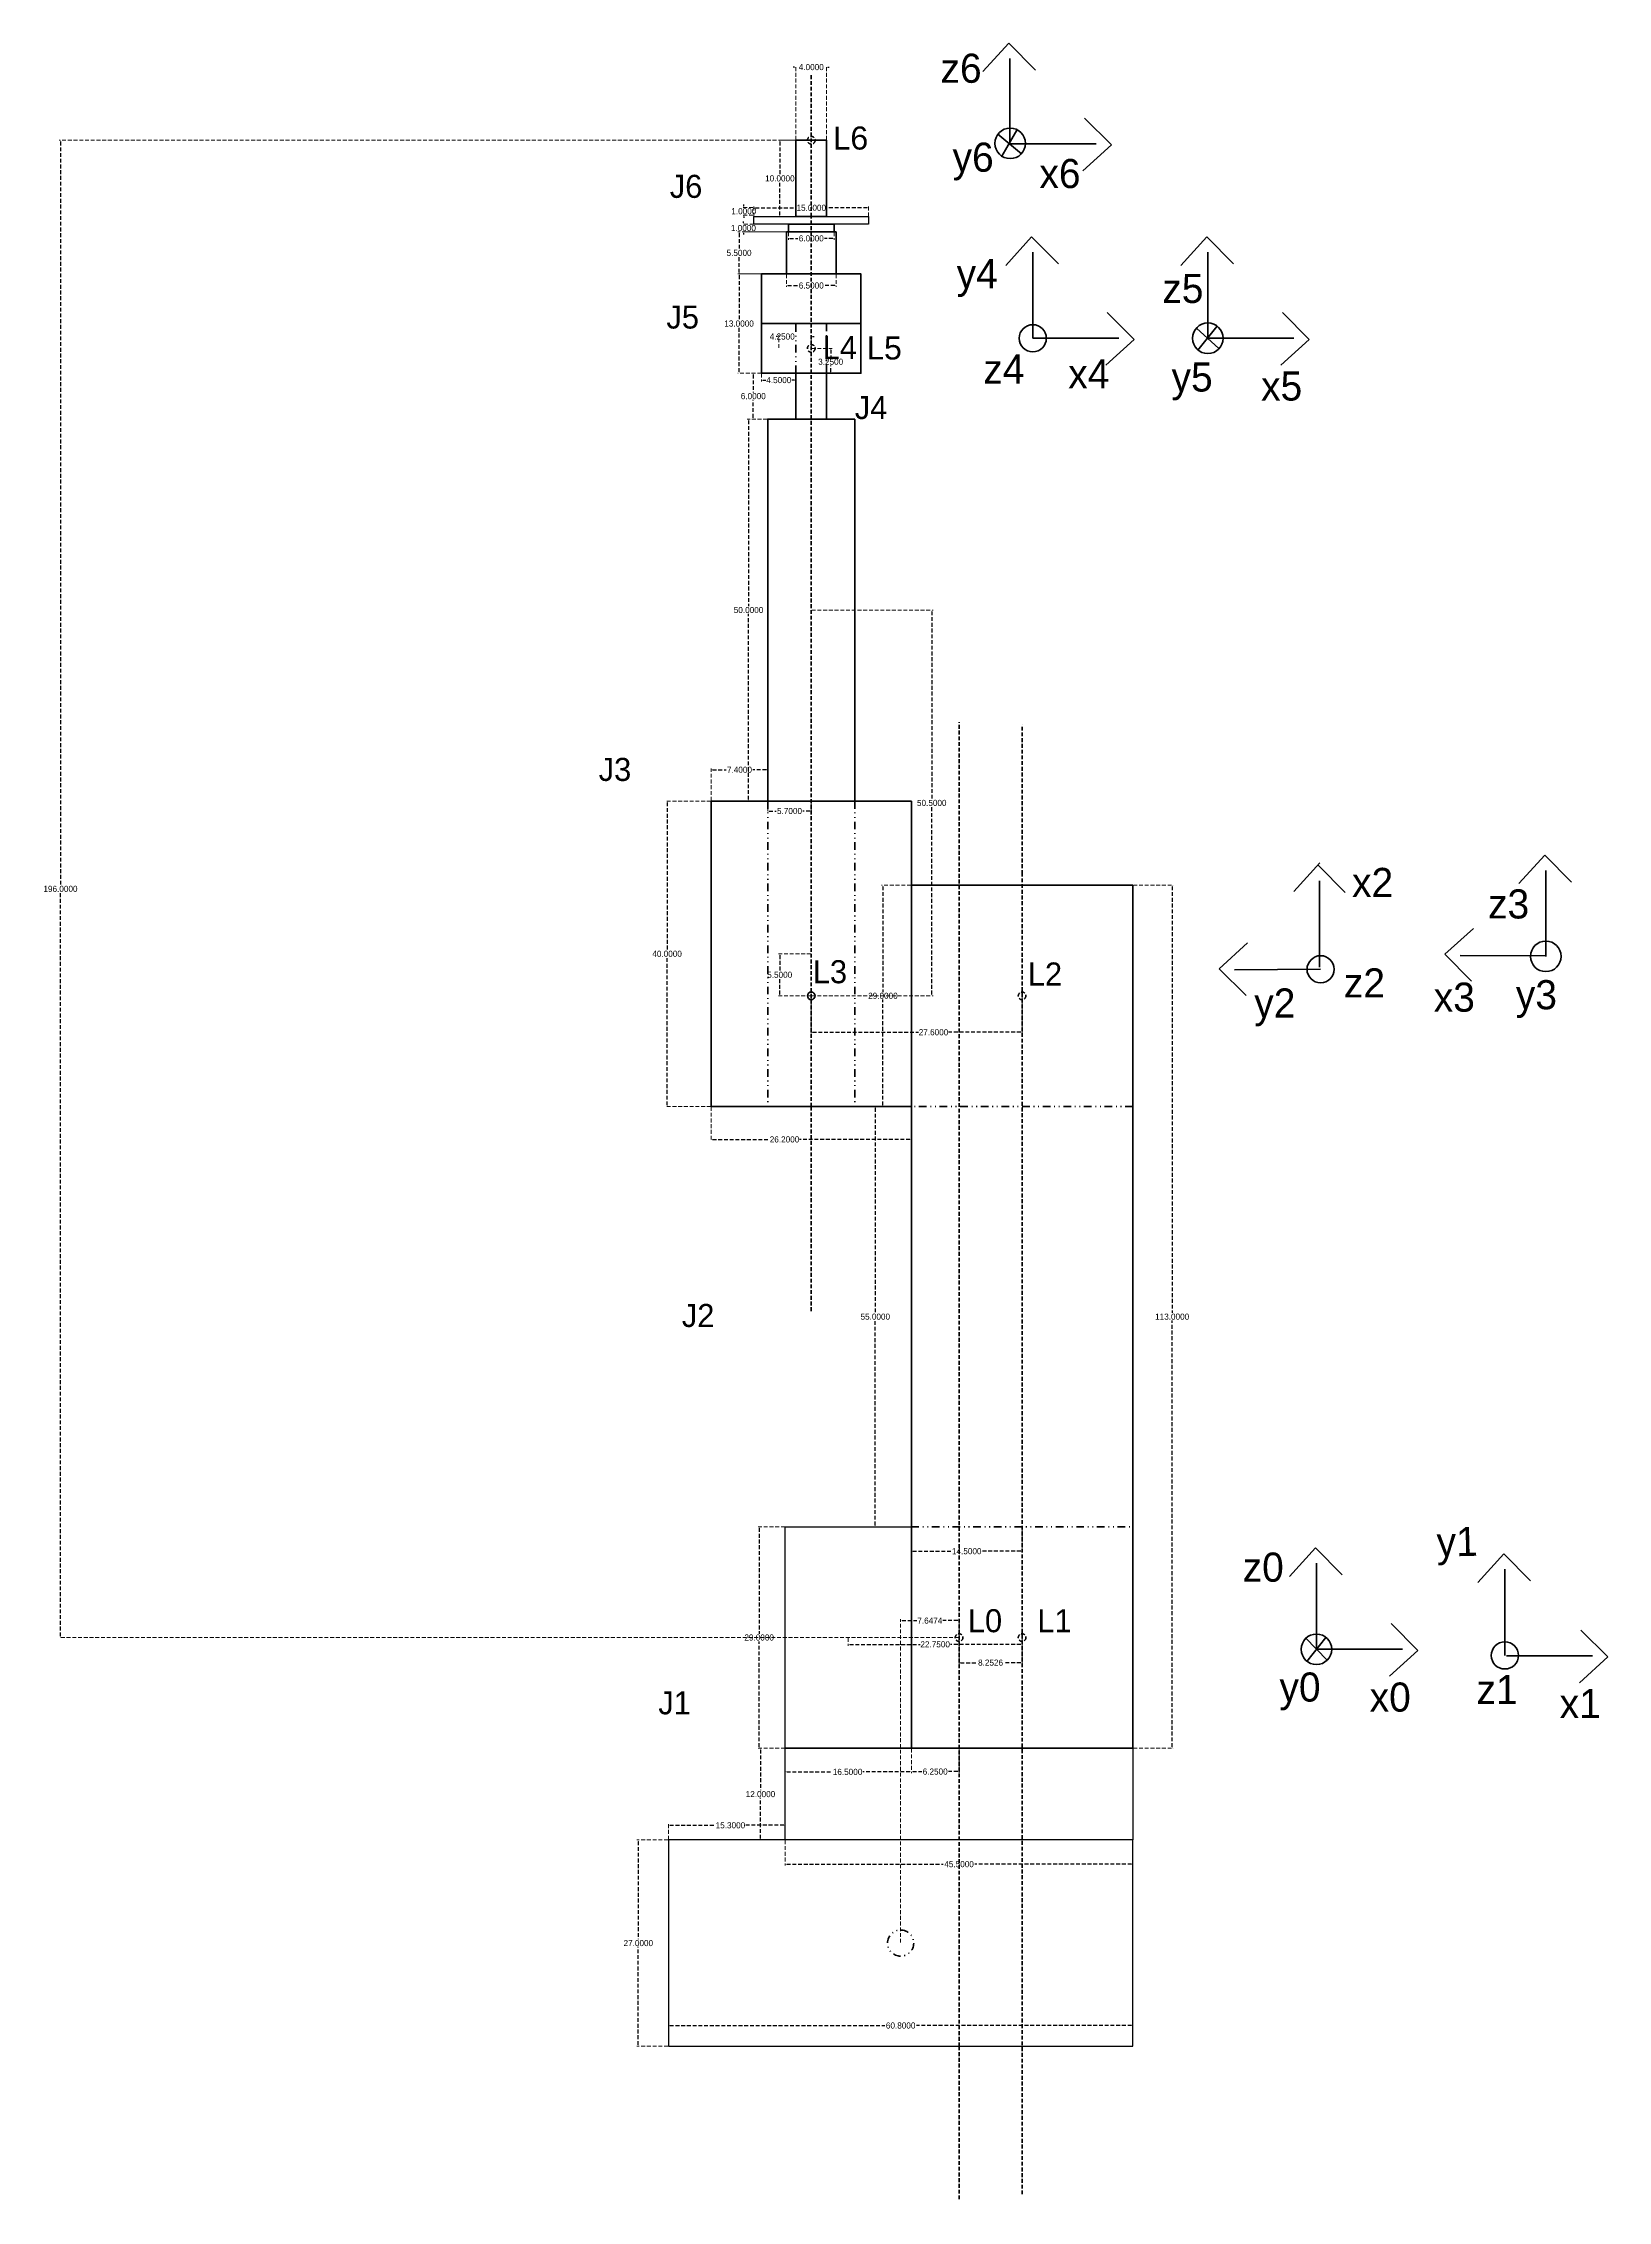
# Model space of a CAD drawing. Header units: inches. Extents: x 94 to 299, y 79 to 362.
import ezdxf

# ---------------------------------------------------------------- set-up
doc = ezdxf.new("R2010")
doc.units = ezdxf.units.IN
doc.header["$LTSCALE"] = 2
doc.header["$MEASUREMENT"] = 0
for name, pattern in [('ACAD_ISO04W100', [30, 24, -3, 0, -3]), ('DASHED2', [0.375, 0.25, -0.125]), ('DIVIDE', [1.25, 0.5, -0.25, 0, -0.25, 0, -0.25])]:
    doc.linetypes.add(name, pattern=pattern)
doc.layers.add('Dims', color=3, linetype='Continuous')
doc.styles.get("Standard").update_dxf_attribs({"font": 'BOD_B.TTF'})
doc.dimstyles.new('Copy of Standard', dxfattribs={"dimtxt": 0.8, "dimasz": 0.18, "dimexe": 0.18, "dimexo": 0.0625, "dimgap": 0.09, "dimtad": 0, "dimtih": 1, "dimtoh": 1, "dimdec": 4, "dimzin": 0, "dimdsep": 46, "dimtxsty": 'Standard', "dimcen": 0.09, "dimadec": 0, "dimazin": 0, "dimtfac": 1, "dimtdec": 4, "dimtofl": 0, "dimtmove": 0, "dimatfit": 3, "dimfxl": 1, "dimtolj": 1, "dimtzin": 0, "dimlwe": 5, "dimarcsym": 0})
doc.dimstyles.get("Standard").update_dxf_attribs({"dimtxt": 0.8, "dimasz": 0.18, "dimexe": 0.18, "dimexo": 0.0625, "dimgap": 0.09, "dimtad": 0, "dimtih": 1, "dimtoh": 1, "dimdec": 4, "dimzin": 0, "dimdsep": 46, "dimtxsty": 'Standard', "dimcen": 0.09, "dimadec": 0, "dimazin": 0, "dimtfac": 1, "dimtdec": 4, "dimtofl": 0, "dimtmove": 0, "dimatfit": 3, "dimfxl": 1, "dimtolj": 1, "dimtzin": 0, "dimlwe": 5, "dimarcsym": 0})

msp = doc.modelspace()

# ---------------------------------------------------------------- texts
at = {"lineweight": 100}
for s, p in [('z6', (211.62743, 356.35171)), ('y6', (213.20674, 344.70601)), ('x6', (224.57208, 342.56721)), ('y4', (213.74036, 329.45256)), ('z5', (240.66572, 327.52309)), ('z4', (217.22763, 316.97142)), ('x4', (228.34563, 316.3498)), ('y5', (241.87259, 315.93115)), ('x5', (253.5932, 314.7535)), ('x2', (265.49864, 249.76823)), ('z3', (283.30085, 246.95428)), ('z2', (264.43402, 236.6171)), ('y2', (252.69864, 233.98354)), ('x3', (276.19147, 234.752)), ('y3', (286.93988, 235.07269)), ('z0', (251.18132, 160.13998)), ('y0', (255.9983, 144.44417)), ('x0', (267.80753, 143.13242)), ('z1', (281.79411, 144.12466)), ('x1', (292.67489, 142.28158))]:
    msp.add_text(s, height=3.811286, dxfattribs=at).set_placement(p)
at = {"linetype": 'DASHED2', "lineweight": 100}
for s, p in [('J6', (176.18936, 341.28573)), ('J5', (175.75065, 324.17803)), ('L4', (196.20459, 320.18106)), ('J4', (200.40996, 312.32894)), ('J3', (166.88247, 264.9591)), ('L3', (194.90692, 238.47851)), ('L2', (223.05781, 238.17866)), ('J2', (177.76924, 193.47747)), ('L0', (215.20608, 153.52238)), ('L1', (224.30742, 153.52238)), ('J1', (174.68679, 142.77312))]:
    msp.add_text(s, height=3.017289, dxfattribs=at).set_placement(p)
at = {"lineweight": 100}
msp.add_text('y1', height=3.811286, rotation=1.3970812, dxfattribs=at).set_placement((276.6165, 163.4064))
at = {"lineweight": 100, "char_height": 3.0172887, "width": 4.3848449, "attachment_point": 1}
for s, insert in [('L{\\fArial|b0|i0|c238|p34;6}', (197.58096, 350.62667)), ('L{\\fArial|b0|i0|c238|p34;5}', (201.98457, 323.14791))]:
    msp.add_mtext(s, dxfattribs=dict(at, insert=insert))

# ---------------------------------------------------------------- blocks, each defined once
blk = doc.blocks.new('*D1')
at = {"layer": 'Defpoints', "color": 0, "lineweight": 100, "transparency": 16777216}
for p in [(172.07, 126.33), (176.01, 126.33), (176.01, 99.33)]:
    blk.add_point(p, dxfattribs=at)
at = {"layer": 'Dims', "color": 0, "linetype": 'DASHED2', "lineweight": 5, "transparency": 16777216}
for p, q in [((175.95, 126.33), (171.89, 126.33)), ((175.95, 99.33), (171.89, 99.33))]:
    blk.add_line(p, q, dxfattribs=at)
at = {"layer": 'Dims', "color": 0, "linetype": 'DASHED2', "lineweight": -2, "transparency": 16777216}
for p, q in [((172.07, 126.15), (172.07, 113.33)), ((172.07, 99.51), (172.07, 112.33))]:
    blk.add_line(p, q, dxfattribs=at)
at = {"layer": 'Dims', "color": 0, "lineweight": 100, "transparency": 16777216}
for points in [[(172.04, 126.15), (172.1, 126.15), (172.07, 126.33)], [(172.04, 99.51), (172.1, 99.51), (172.07, 99.33)]]:
    blk.add_solid(points, dxfattribs=at)
at = {"layer": 'Dims', "color": 0, "transparency": 16777216, "insert": (172.07, 112.83), "char_height": 0.8, "attachment_point": 5}
blk.add_mtext('\\A1;27.0000', dxfattribs=at)
blk = doc.blocks.new('*D2')
at = {"layer": 'Defpoints', "color": 0, "lineweight": 100, "transparency": 16777216}
for p in [(188.06, 138.33), (191.31, 138.33), (191.31, 126.33)]:
    blk.add_point(p, dxfattribs=at)
at = {"layer": 'Dims', "color": 0, "linetype": 'DASHED2', "lineweight": 5, "transparency": 16777216}
for p, q in [((191.25, 138.33), (187.88, 138.33)), ((191.25, 126.33), (187.88, 126.33))]:
    blk.add_line(p, q, dxfattribs=at)
at = {"layer": 'Dims', "color": 0, "linetype": 'DASHED2', "lineweight": -2, "transparency": 16777216}
for p, q in [((188.06, 138.15), (188.06, 132.83)), ((188.06, 126.51), (188.06, 131.83))]:
    blk.add_line(p, q, dxfattribs=at)
at = {"layer": 'Dims', "color": 0, "lineweight": 100, "transparency": 16777216}
for points in [[(188.03, 138.15), (188.09, 138.15), (188.06, 138.33)], [(188.03, 126.51), (188.09, 126.51), (188.06, 126.33)]]:
    blk.add_solid(points, dxfattribs=at)
at = {"layer": 'Dims', "color": 0, "transparency": 16777216, "insert": (188.06, 132.33), "char_height": 0.8, "attachment_point": 5}
blk.add_mtext('\\A1;12.0000', dxfattribs=at)
blk = doc.blocks.new('*D3')
at = {"layer": 'Defpoints', "color": 0, "lineweight": 100, "transparency": 16777216}
for p in [(187.89, 167.33), (191.31, 167.33), (191.31, 138.33)]:
    blk.add_point(p, dxfattribs=at)
at = {"layer": 'Dims', "color": 0, "linetype": 'DASHED2', "lineweight": 5, "transparency": 16777216}
for p, q in [((191.25, 167.33), (187.71, 167.33)), ((191.25, 138.33), (187.71, 138.33))]:
    blk.add_line(p, q, dxfattribs=at)
at = {"layer": 'Dims', "color": 0, "linetype": 'DASHED2', "lineweight": -2, "transparency": 16777216}
for p, q in [((187.89, 167.15), (187.89, 153.33)), ((187.89, 138.51), (187.89, 152.33))]:
    blk.add_line(p, q, dxfattribs=at)
at = {"layer": 'Dims', "color": 0, "lineweight": 100, "transparency": 16777216}
for points in [[(187.86, 167.15), (187.92, 167.15), (187.89, 167.33)], [(187.86, 138.51), (187.92, 138.51), (187.89, 138.33)]]:
    blk.add_solid(points, dxfattribs=at)
at = {"layer": 'Dims', "color": 0, "transparency": 16777216, "insert": (187.89, 152.83), "char_height": 0.8, "attachment_point": 5}
blk.add_mtext('\\A1;29.0000', dxfattribs=at)
blk = doc.blocks.new('*D4')
at = {"layer": 'Defpoints', "color": 0, "lineweight": 100, "transparency": 16777216}
for p in [(191.31, 138.33), (207.81, 138.33), (207.81, 135.24)]:
    blk.add_point(p, dxfattribs=at)
at = {"layer": 'Dims', "color": 0, "linetype": 'DASHED2', "lineweight": 5, "transparency": 16777216}
for p, q in [((191.31, 138.27), (191.31, 135.06)), ((207.81, 138.27), (207.81, 135.06))]:
    blk.add_line(p, q, dxfattribs=at)
at = {"layer": 'Dims', "color": 0, "linetype": 'DASHED2', "lineweight": -2, "transparency": 16777216}
for p, q in [((191.49, 135.24), (197.44, 135.24)), ((207.63, 135.24), (201.48, 135.24))]:
    blk.add_line(p, q, dxfattribs=at)
at = {"layer": 'Dims', "color": 0, "lineweight": 100, "transparency": 16777216}
for points in [[(191.49, 135.27), (191.49, 135.21), (191.31, 135.24)], [(207.63, 135.27), (207.63, 135.21), (207.81, 135.24)]]:
    blk.add_solid(points, dxfattribs=at)
at = {"layer": 'Dims', "color": 0, "transparency": 16777216, "insert": (199.46, 135.24), "char_height": 0.8, "attachment_point": 5}
blk.add_mtext('\\A1;16.5000', dxfattribs=at)
blk = doc.blocks.new('*D5')
at = {"layer": 'Defpoints', "color": 0, "linetype": 'ACAD_ISO04W100', "lineweight": 100, "transparency": 16777216}
for p in [(176.01, 128.25), (176.01, 126.33), (191.31, 126.33)]:
    blk.add_point(p, dxfattribs=at)
at = {"layer": 'Dims', "color": 0, "linetype": 'DASHED2', "lineweight": 5, "transparency": 16777216}
for p, q in [((176.01, 126.39), (176.01, 128.43)), ((191.31, 126.39), (191.31, 128.43))]:
    blk.add_line(p, q, dxfattribs=at)
at = {"layer": 'Dims', "color": 0, "linetype": 'DASHED2', "lineweight": -2, "transparency": 16777216}
for p, q in [((176.19, 128.25), (182.1, 128.25)), ((191.13, 128.25), (186.15, 128.25))]:
    blk.add_line(p, q, dxfattribs=at)
at = {"layer": 'Dims', "color": 0, "linetype": 'ACAD_ISO04W100', "lineweight": 100, "transparency": 16777216}
for points in [[(176.19, 128.28), (176.19, 128.22), (176.01, 128.25)], [(191.13, 128.28), (191.13, 128.22), (191.31, 128.25)]]:
    blk.add_solid(points, dxfattribs=at)
at = {"layer": 'Dims', "color": 0, "linetype": 'ACAD_ISO04W100', "lineweight": 100, "transparency": 16777216, "insert": (184.13, 128.25), "char_height": 0.8, "attachment_point": 5}
blk.add_mtext('\\A1;15.3000', dxfattribs=at)
blk = doc.blocks.new('*D6')
at = {"layer": 'Defpoints', "color": 0, "linetype": 'ACAD_ISO04W100', "lineweight": 100, "transparency": 16777216}
for p in [(236.81, 102.04), (176.01, 99.33), (236.81, 99.33)]:
    blk.add_point(p, dxfattribs=at)
at = {"layer": 'Dims', "color": 0, "linetype": 'DASHED2', "lineweight": 5, "transparency": 16777216}
for p, q in [((176.01, 99.39), (176.01, 102.22)), ((236.81, 99.39), (236.81, 102.22))]:
    blk.add_line(p, q, dxfattribs=at)
at = {"layer": 'Dims', "color": 0, "linetype": 'DASHED2', "lineweight": -2, "transparency": 16777216}
for p, q in [((176.19, 102.04), (204.35, 102.04)), ((236.63, 102.04), (208.47, 102.04))]:
    blk.add_line(p, q, dxfattribs=at)
at = {"layer": 'Dims', "color": 0, "linetype": 'ACAD_ISO04W100', "lineweight": 100, "transparency": 16777216}
for points in [[(176.19, 102.07), (176.19, 102.01), (176.01, 102.04)], [(236.63, 102.07), (236.63, 102.01), (236.81, 102.04)]]:
    blk.add_solid(points, dxfattribs=at)
at = {"layer": 'Dims', "color": 0, "linetype": 'ACAD_ISO04W100', "lineweight": 100, "transparency": 16777216, "insert": (206.41, 102.04), "char_height": 0.8, "attachment_point": 5}
blk.add_mtext('\\A1;60.8000', dxfattribs=at)
blk = doc.blocks.new('*D7')
at = {"layer": 'Defpoints', "color": 0, "linetype": 'ByBlock', "lineweight": 100, "transparency": 16777216}
for p in [(175.84, 262.33), (181.61, 262.33), (181.61, 222.33)]:
    blk.add_point(p, dxfattribs=at)
at = {"layer": 'Dims', "color": 0, "linetype": 'DASHED2', "lineweight": 5, "transparency": 16777216}
for p, q in [((181.55, 262.33), (175.66, 262.33)), ((181.55, 222.33), (175.66, 222.33))]:
    blk.add_line(p, q, dxfattribs=at)
at = {"layer": 'Dims', "color": 0, "linetype": 'DASHED2', "lineweight": -2, "transparency": 16777216}
for p, q in [((175.84, 262.15), (175.84, 242.83)), ((175.84, 222.51), (175.84, 241.83))]:
    blk.add_line(p, q, dxfattribs=at)
at = {"layer": 'Dims', "color": 0, "linetype": 'ByBlock', "lineweight": 100, "transparency": 16777216}
for points in [[(175.81, 262.15), (175.87, 262.15), (175.84, 262.33)], [(175.81, 222.51), (175.87, 222.51), (175.84, 222.33)]]:
    blk.add_solid(points, dxfattribs=at)
at = {"layer": 'Dims', "color": 0, "linetype": 'ByBlock', "lineweight": 100, "transparency": 16777216, "insert": (175.84, 242.33), "char_height": 0.8, "attachment_point": 5}
blk.add_mtext('\\A1;40.0000', dxfattribs=at)
blk = doc.blocks.new('*D8')
at = {"layer": 'Defpoints', "color": 0, "linetype": 'DASHED2', "lineweight": 100, "transparency": 16777216}
for p in [(203.09, 222.33), (207.81, 222.33), (207.81, 167.33)]:
    blk.add_point(p, dxfattribs=at)
at = {"layer": 'Dims', "color": 0, "linetype": 'DASHED2', "lineweight": 5, "transparency": 16777216}
for p, q in [((207.75, 222.33), (202.91, 222.33)), ((207.75, 167.33), (202.91, 167.33))]:
    blk.add_line(p, q, dxfattribs=at)
at = {"layer": 'Dims', "color": 0, "linetype": 'DASHED2', "lineweight": -2, "transparency": 16777216}
for p, q in [((203.09, 222.15), (203.09, 195.33)), ((203.09, 167.51), (203.09, 194.33))]:
    blk.add_line(p, q, dxfattribs=at)
at = {"layer": 'Dims', "color": 0, "linetype": 'DASHED2', "lineweight": 100, "transparency": 16777216}
for points in [[(203.06, 222.15), (203.12, 222.15), (203.09, 222.33)], [(203.06, 167.51), (203.12, 167.51), (203.09, 167.33)]]:
    blk.add_solid(points, dxfattribs=at)
at = {"layer": 'Dims', "color": 0, "linetype": 'DASHED2', "lineweight": 100, "transparency": 16777216, "insert": (203.09, 194.83), "char_height": 0.8, "attachment_point": 5}
blk.add_mtext('\\A1;55.0000', dxfattribs=at)
blk = doc.blocks.new('*D9')
at = {"layer": 'Defpoints', "color": 0, "linetype": 'DASHED2', "lineweight": 100, "transparency": 16777216}
for p in [(181.61, 266.42), (181.61, 262.33), (189.01, 262.33)]:
    blk.add_point(p, dxfattribs=at)
at = {"layer": 'Dims', "color": 0, "linetype": 'DASHED2', "lineweight": 5, "transparency": 16777216}
for p, q in [((181.61, 262.39), (181.61, 266.6)), ((189.01, 262.39), (189.01, 266.6))]:
    blk.add_line(p, q, dxfattribs=at)
at = {"layer": 'Dims', "color": 0, "linetype": 'DASHED2', "lineweight": -2, "transparency": 16777216}
for p, q in [((181.79, 266.42), (183.56, 266.42)), ((188.83, 266.42), (187.06, 266.42))]:
    blk.add_line(p, q, dxfattribs=at)
at = {"layer": 'Dims', "color": 0, "linetype": 'DASHED2', "lineweight": 100, "transparency": 16777216}
for points in [[(181.79, 266.45), (181.79, 266.39), (181.61, 266.42)], [(188.83, 266.45), (188.83, 266.39), (189.01, 266.42)]]:
    blk.add_solid(points, dxfattribs=at)
at = {"layer": 'Dims', "color": 0, "linetype": 'DASHED2', "lineweight": 100, "transparency": 16777216, "insert": (185.31, 266.42), "char_height": 0.8, "attachment_point": 5}
blk.add_mtext('\\A1;7.4000', dxfattribs=at)
blk = doc.blocks.new('*D10')
at = {"layer": 'Defpoints', "color": 0, "linetype": 'DASHED2', "lineweight": 100, "transparency": 16777216}
for p in [(189.01, 262.33), (189.01, 261.02), (194.71, 262.33)]:
    blk.add_point(p, dxfattribs=at)
at = {"layer": 'Dims', "color": 0, "linetype": 'DASHED2', "lineweight": 5, "transparency": 16777216}
for p, q in [((189.01, 262.27), (189.01, 260.84)), ((194.71, 262.27), (194.71, 260.84))]:
    blk.add_line(p, q, dxfattribs=at)
at = {"layer": 'Dims', "color": 0, "linetype": 'DASHED2', "lineweight": -2, "transparency": 16777216}
for p, q in [((189.19, 261.02), (190.11, 261.02)), ((194.53, 261.02), (193.61, 261.02))]:
    blk.add_line(p, q, dxfattribs=at)
at = {"layer": 'Dims', "color": 0, "linetype": 'DASHED2', "lineweight": 100, "transparency": 16777216}
for points in [[(189.19, 261.05), (189.19, 260.99), (189.01, 261.02)], [(194.53, 261.05), (194.53, 260.99), (194.71, 261.02)]]:
    blk.add_solid(points, dxfattribs=at)
at = {"layer": 'Dims', "color": 0, "linetype": 'DASHED2', "lineweight": 100, "transparency": 16777216, "insert": (191.86, 261.02), "char_height": 0.8, "attachment_point": 5}
blk.add_mtext('\\A1;5.7000', dxfattribs=at)
blk = doc.blocks.new('*D11')
at = {"layer": 'Defpoints', "color": 0, "linetype": 'DASHED2', "lineweight": 100, "transparency": 16777216}
for p in [(207.81, 167.33), (222.31, 167.33), (222.31, 164.13)]:
    blk.add_point(p, dxfattribs=at)
at = {"layer": 'Dims', "color": 0, "linetype": 'DASHED2', "lineweight": 5, "transparency": 16777216}
for p, q in [((207.81, 167.27), (207.81, 163.95)), ((222.31, 167.27), (222.31, 163.95))]:
    blk.add_line(p, q, dxfattribs=at)
at = {"layer": 'Dims', "color": 0, "linetype": 'DASHED2', "lineweight": -2, "transparency": 16777216}
for p, q in [((207.99, 164.13), (213.04, 164.13)), ((222.13, 164.13), (217.08, 164.13))]:
    blk.add_line(p, q, dxfattribs=at)
at = {"layer": 'Dims', "color": 0, "linetype": 'DASHED2', "lineweight": 100, "transparency": 16777216}
for points in [[(207.99, 164.16), (207.99, 164.1), (207.81, 164.13)], [(222.13, 164.16), (222.13, 164.1), (222.31, 164.13)]]:
    blk.add_solid(points, dxfattribs=at)
at = {"layer": 'Dims', "color": 0, "linetype": 'DASHED2', "lineweight": 100, "transparency": 16777216, "insert": (215.06, 164.13), "char_height": 0.8, "attachment_point": 5}
blk.add_mtext('\\A1;14.5000', dxfattribs=at)
blk = doc.blocks.new('*D12')
at = {"layer": 'Defpoints', "color": 0, "linetype": 'DASHED2', "lineweight": 100, "transparency": 16777216}
for p in [(207.81, 138.33), (214.06, 138.33), (214.06, 135.28)]:
    blk.add_point(p, dxfattribs=at)
at = {"layer": 'Dims', "color": 0, "linetype": 'DASHED2', "lineweight": 5, "transparency": 16777216}
for p, q in [((207.81, 138.27), (207.81, 135.1)), ((214.06, 138.27), (214.06, 135.1))]:
    blk.add_line(p, q, dxfattribs=at)
at = {"layer": 'Dims', "color": 0, "linetype": 'DASHED2', "lineweight": -2, "transparency": 16777216}
for p, q in [((207.99, 135.28), (209.18, 135.28)), ((213.88, 135.28), (212.69, 135.28))]:
    blk.add_line(p, q, dxfattribs=at)
at = {"layer": 'Dims', "color": 0, "linetype": 'DASHED2', "lineweight": 100, "transparency": 16777216}
for points in [[(207.99, 135.31), (207.99, 135.25), (207.81, 135.28)], [(213.88, 135.31), (213.88, 135.25), (214.06, 135.28)]]:
    blk.add_solid(points, dxfattribs=at)
at = {"layer": 'Dims', "color": 0, "linetype": 'DASHED2', "lineweight": 100, "transparency": 16777216, "insert": (210.93, 135.28), "char_height": 0.8, "attachment_point": 5}
blk.add_mtext('\\A1;6.2500', dxfattribs=at)
blk = doc.blocks.new('*D13')
at = {"layer": 'Defpoints', "color": 0, "linetype": 'DASHED2', "lineweight": 100, "transparency": 16777216}
for p in [(191.31, 126.33), (236.81, 126.33), (236.81, 123.16)]:
    blk.add_point(p, dxfattribs=at)
at = {"layer": 'Dims', "color": 0, "linetype": 'DASHED2', "lineweight": 5, "transparency": 16777216}
for p, q in [((191.31, 126.27), (191.31, 122.98)), ((236.81, 126.27), (236.81, 122.98))]:
    blk.add_line(p, q, dxfattribs=at)
at = {"layer": 'Dims', "color": 0, "linetype": 'DASHED2', "lineweight": -2, "transparency": 16777216}
for p, q in [((191.49, 123.16), (211.98, 123.16)), ((236.63, 123.16), (216.14, 123.16))]:
    blk.add_line(p, q, dxfattribs=at)
at = {"layer": 'Dims', "color": 0, "linetype": 'DASHED2', "lineweight": 100, "transparency": 16777216}
for points in [[(191.49, 123.19), (191.49, 123.13), (191.31, 123.16)], [(236.63, 123.19), (236.63, 123.13), (236.81, 123.16)]]:
    blk.add_solid(points, dxfattribs=at)
at = {"layer": 'Dims', "color": 0, "linetype": 'DASHED2', "lineweight": 100, "transparency": 16777216, "insert": (214.06, 123.16), "char_height": 0.8, "attachment_point": 5}
blk.add_mtext('\\A1;45.5000', dxfattribs=at)
blk = doc.blocks.new('*D14')
at = {"layer": 'Defpoints', "color": 0, "linetype": 'DASHED2', "lineweight": 100, "transparency": 16777216}
for p in [(187.12, 318.33), (192.71, 318.33), (192.71, 312.33)]:
    blk.add_point(p, dxfattribs=at)
at = {"layer": 'Dims', "color": 0, "linetype": 'DASHED2', "lineweight": 5, "transparency": 16777216}
for p, q in [((192.65, 318.33), (186.94, 318.33)), ((192.65, 312.33), (186.94, 312.33))]:
    blk.add_line(p, q, dxfattribs=at)
at = {"layer": 'Dims', "color": 0, "linetype": 'DASHED2', "lineweight": -2, "transparency": 16777216}
for p, q in [((187.12, 318.15), (187.12, 315.83)), ((187.12, 312.51), (187.12, 314.83))]:
    blk.add_line(p, q, dxfattribs=at)
at = {"layer": 'Dims', "color": 0, "linetype": 'DASHED2', "lineweight": 100, "transparency": 16777216}
for points in [[(187.09, 318.15), (187.15, 318.15), (187.12, 318.33)], [(187.09, 312.51), (187.15, 312.51), (187.12, 312.33)]]:
    blk.add_solid(points, dxfattribs=at)
at = {"layer": 'Dims', "color": 0, "linetype": 'DASHED2', "lineweight": 100, "transparency": 16777216, "insert": (187.12, 315.33), "char_height": 0.8, "attachment_point": 5}
blk.add_mtext('\\A1;6.0000', dxfattribs=at)
blk = doc.blocks.new('*D15')
at = {"layer": 'Defpoints', "color": 0, "linetype": 'DASHED2', "lineweight": 100, "transparency": 16777216}
for p in [(188.21, 331.33), (185.26, 318.33), (188.21, 318.33)]:
    blk.add_point(p, dxfattribs=at)
at = {"layer": 'Dims', "color": 0, "linetype": 'DASHED2', "lineweight": 5, "transparency": 16777216}
for p, q in [((188.15, 331.33), (185.08, 331.33)), ((188.15, 318.33), (185.08, 318.33))]:
    blk.add_line(p, q, dxfattribs=at)
at = {"layer": 'Dims', "color": 0, "linetype": 'DASHED2', "lineweight": -2, "transparency": 16777216}
for p, q in [((185.26, 331.15), (185.26, 325.33)), ((185.26, 318.51), (185.26, 324.33))]:
    blk.add_line(p, q, dxfattribs=at)
at = {"layer": 'Dims', "color": 0, "linetype": 'DASHED2', "lineweight": 100, "transparency": 16777216}
for points in [[(185.23, 331.15), (185.29, 331.15), (185.26, 331.33)], [(185.23, 318.51), (185.29, 318.51), (185.26, 318.33)]]:
    blk.add_solid(points, dxfattribs=at)
at = {"layer": 'Dims', "color": 0, "linetype": 'DASHED2', "lineweight": 100, "transparency": 16777216, "insert": (185.26, 324.83), "char_height": 0.8, "attachment_point": 5}
blk.add_mtext('\\A1;13.0000', dxfattribs=at)
blk = doc.blocks.new('*D16')
at = {"layer": 'Defpoints', "color": 0, "linetype": 'DASHED2', "lineweight": 100, "transparency": 16777216}
for p in [(185.26, 336.83), (191.46, 336.83), (191.46, 331.33)]:
    blk.add_point(p, dxfattribs=at)
at = {"layer": 'Dims', "color": 0, "linetype": 'DASHED2', "lineweight": 5, "transparency": 16777216}
for p, q in [((191.4, 336.83), (185.08, 336.83)), ((191.4, 331.33), (185.08, 331.33))]:
    blk.add_line(p, q, dxfattribs=at)
at = {"layer": 'Dims', "color": 0, "linetype": 'DASHED2', "lineweight": -2, "transparency": 16777216}
for p, q in [((185.26, 336.65), (185.26, 334.58)), ((185.26, 331.51), (185.26, 333.58))]:
    blk.add_line(p, q, dxfattribs=at)
at = {"layer": 'Dims', "color": 0, "linetype": 'DASHED2', "lineweight": 100, "transparency": 16777216}
for points in [[(185.23, 336.65), (185.29, 336.65), (185.26, 336.83)], [(185.23, 331.51), (185.29, 331.51), (185.26, 331.33)]]:
    blk.add_solid(points, dxfattribs=at)
at = {"layer": 'Dims', "color": 0, "linetype": 'DASHED2', "lineweight": 100, "transparency": 16777216, "insert": (185.26, 334.08), "char_height": 0.8, "attachment_point": 5}
blk.add_mtext('\\A1;5.5000', dxfattribs=at)
blk = doc.blocks.new('*D17')
at = {"layer": 'Defpoints', "color": 0, "linetype": 'DASHED2', "lineweight": 100, "transparency": 16777216}
for p in [(185.83, 337.83), (191.71, 337.83), (191.71, 336.83)]:
    blk.add_point(p, dxfattribs=at)
at = {"layer": 'Dims', "color": 0, "linetype": 'DASHED2', "lineweight": 5, "transparency": 16777216}
for p, q in [((191.65, 337.83), (185.65, 337.83)), ((191.65, 336.83), (185.65, 336.83))]:
    blk.add_line(p, q, dxfattribs=at)
at = {"layer": 'Dims', "color": 0, "linetype": 'DASHED2', "lineweight": -2, "transparency": 16777216}
for p, q in [((185.83, 338.01), (185.83, 338.19)), ((185.83, 336.65), (185.83, 336.47))]:
    blk.add_line(p, q, dxfattribs=at)
at = {"layer": 'Dims', "color": 0, "linetype": 'DASHED2', "lineweight": 100, "transparency": 16777216}
for points in [[(185.8, 338.01), (185.86, 338.01), (185.83, 337.83)], [(185.8, 336.65), (185.86, 336.65), (185.83, 336.83)]]:
    blk.add_solid(points, dxfattribs=at)
at = {"layer": 'Dims', "color": 0, "linetype": 'DASHED2', "lineweight": 100, "transparency": 16777216, "insert": (185.83, 337.33), "char_height": 0.8, "attachment_point": 5}
blk.add_mtext('\\A1;1.0000', dxfattribs=at)
blk = doc.blocks.new('*D18')
at = {"layer": 'Defpoints', "color": 0, "linetype": 'DASHED2', "lineweight": 100, "transparency": 16777216}
for p in [(185.88, 340.04), (187.12, 340.04), (187.12, 339.04)]:
    blk.add_point(p, dxfattribs=at)
at = {"layer": 'Dims', "color": 0, "linetype": 'DASHED2', "lineweight": 5, "transparency": 16777216}
for p, q in [((187.06, 340.04), (185.7, 340.04)), ((187.06, 339.04), (185.7, 339.04))]:
    blk.add_line(p, q, dxfattribs=at)
at = {"layer": 'Dims', "color": 0, "linetype": 'DASHED2', "lineweight": -2, "transparency": 16777216}
for p, q in [((185.88, 340.22), (185.88, 340.4)), ((185.88, 338.86), (185.88, 338.68))]:
    blk.add_line(p, q, dxfattribs=at)
at = {"layer": 'Dims', "color": 0, "linetype": 'DASHED2', "lineweight": 100, "transparency": 16777216}
for points in [[(185.85, 340.22), (185.91, 340.22), (185.88, 340.04)], [(185.85, 338.86), (185.91, 338.86), (185.88, 339.04)]]:
    blk.add_solid(points, dxfattribs=at)
at = {"layer": 'Dims', "color": 0, "linetype": 'DASHED2', "lineweight": 100, "transparency": 16777216, "insert": (185.88, 339.54), "char_height": 0.8, "attachment_point": 5}
blk.add_mtext('\\A1;1.0000', dxfattribs=at)
blk = doc.blocks.new('*D19')
at = {"layer": 'Defpoints', "color": 0, "linetype": 'DASHED2', "lineweight": 100, "transparency": 16777216}
for p in [(190.6, 348.83), (192.71, 348.83), (192.71, 338.83)]:
    blk.add_point(p, dxfattribs=at)
at = {"layer": 'Dims', "color": 0, "linetype": 'DASHED2', "lineweight": 5, "transparency": 16777216}
for p, q in [((192.65, 348.83), (190.42, 348.83)), ((192.65, 338.83), (190.42, 338.83))]:
    blk.add_line(p, q, dxfattribs=at)
at = {"layer": 'Dims', "color": 0, "linetype": 'DASHED2', "lineweight": -2, "transparency": 16777216}
for p, q in [((190.6, 348.65), (190.6, 344.33)), ((190.6, 339.01), (190.6, 343.33))]:
    blk.add_line(p, q, dxfattribs=at)
at = {"layer": 'Dims', "color": 0, "linetype": 'DASHED2', "lineweight": 100, "transparency": 16777216}
for points in [[(190.57, 348.65), (190.63, 348.65), (190.6, 348.83)], [(190.57, 339.01), (190.63, 339.01), (190.6, 338.83)]]:
    blk.add_solid(points, dxfattribs=at)
at = {"layer": 'Dims', "color": 0, "linetype": 'DASHED2', "lineweight": 100, "transparency": 16777216, "insert": (190.6, 343.83), "char_height": 0.8, "attachment_point": 5}
blk.add_mtext('\\A1;10.0000', dxfattribs=at)
blk = doc.blocks.new('*D20')
at = {"layer": 'Defpoints', "color": 0, "linetype": 'DASHED2', "lineweight": 100, "transparency": 16777216}
for p in [(196.71, 358.4), (192.71, 348.83), (196.71, 348.83)]:
    blk.add_point(p, dxfattribs=at)
at = {"layer": 'Dims', "color": 0, "linetype": 'DASHED2', "lineweight": -2, "transparency": 16777216}
for p, q in [((192.53, 358.4), (192.35, 358.4)), ((196.89, 358.4), (197.07, 358.4))]:
    blk.add_line(p, q, dxfattribs=at)
at = {"layer": 'Dims', "color": 0, "linetype": 'DASHED2', "lineweight": 5, "transparency": 16777216}
for p, q in [((192.71, 348.89), (192.71, 358.58)), ((196.71, 348.89), (196.71, 358.58))]:
    blk.add_line(p, q, dxfattribs=at)
at = {"layer": 'Dims', "color": 0, "linetype": 'DASHED2', "lineweight": 100, "transparency": 16777216}
for points in [[(192.53, 358.43), (192.53, 358.37), (192.71, 358.4)], [(196.89, 358.43), (196.89, 358.37), (196.71, 358.4)]]:
    blk.add_solid(points, dxfattribs=at)
at = {"layer": 'Dims', "color": 0, "linetype": 'DASHED2', "lineweight": 100, "transparency": 16777216, "insert": (194.71, 358.4), "char_height": 0.8, "attachment_point": 5}
blk.add_mtext('\\A1;4.0000', dxfattribs=at)
blk = doc.blocks.new('*D21')
at = {"layer": 'Defpoints', "color": 0, "linetype": 'DASHED2', "lineweight": 100, "transparency": 16777216}
for p in [(202.21, 339.98), (187.21, 338.83), (202.21, 338.83)]:
    blk.add_point(p, dxfattribs=at)
at = {"layer": 'Dims', "color": 0, "linetype": 'DASHED2', "lineweight": 5, "transparency": 16777216}
for p, q in [((187.21, 338.89), (187.21, 340.16)), ((202.21, 338.89), (202.21, 340.16))]:
    blk.add_line(p, q, dxfattribs=at)
at = {"layer": 'Dims', "color": 0, "linetype": 'DASHED2', "lineweight": -2, "transparency": 16777216}
for p, q in [((187.39, 339.98), (192.69, 339.98)), ((202.03, 339.98), (196.73, 339.98))]:
    blk.add_line(p, q, dxfattribs=at)
at = {"layer": 'Dims', "color": 0, "linetype": 'DASHED2', "lineweight": 100, "transparency": 16777216}
for points in [[(187.39, 340.01), (187.39, 339.95), (187.21, 339.98)], [(202.03, 340.01), (202.03, 339.95), (202.21, 339.98)]]:
    blk.add_solid(points, dxfattribs=at)
at = {"layer": 'Dims', "color": 0, "linetype": 'DASHED2', "lineweight": 100, "transparency": 16777216, "insert": (194.71, 339.98), "char_height": 0.8, "attachment_point": 5}
blk.add_mtext('\\A1;15.0000', dxfattribs=at)
blk = doc.blocks.new('*D22')
at = {"layer": 'Defpoints', "color": 0, "linetype": 'DASHED2', "lineweight": 100, "transparency": 16777216}
for p in [(191.71, 336.83), (197.71, 336.83), (197.71, 335.98)]:
    blk.add_point(p, dxfattribs=at)
at = {"layer": 'Dims', "color": 0, "linetype": 'DASHED2', "lineweight": 5, "transparency": 16777216}
for p, q in [((191.71, 336.77), (191.71, 335.8)), ((197.71, 336.77), (197.71, 335.8))]:
    blk.add_line(p, q, dxfattribs=at)
at = {"layer": 'Dims', "color": 0, "linetype": 'DASHED2', "lineweight": -2, "transparency": 16777216}
for p, q in [((191.89, 335.98), (192.96, 335.98)), ((197.53, 335.98), (196.46, 335.98))]:
    blk.add_line(p, q, dxfattribs=at)
at = {"layer": 'Dims', "color": 0, "linetype": 'DASHED2', "lineweight": 100, "transparency": 16777216}
for points in [[(191.89, 336.01), (191.89, 335.95), (191.71, 335.98)], [(197.53, 336.01), (197.53, 335.95), (197.71, 335.98)]]:
    blk.add_solid(points, dxfattribs=at)
at = {"layer": 'Dims', "color": 0, "linetype": 'DASHED2', "lineweight": 100, "transparency": 16777216, "insert": (194.71, 335.98), "char_height": 0.8, "attachment_point": 5}
blk.add_mtext('\\A1;6.0000', dxfattribs=at)
blk = doc.blocks.new('*D23')
at = {"layer": 'Defpoints', "color": 0, "linetype": 'DASHED2', "lineweight": 100, "transparency": 16777216}
for p in [(191.46, 331.33), (197.96, 331.33), (197.96, 329.81)]:
    blk.add_point(p, dxfattribs=at)
at = {"layer": 'Dims', "color": 0, "linetype": 'DASHED2', "lineweight": 5, "transparency": 16777216}
for p, q in [((191.46, 331.27), (191.46, 329.63)), ((197.96, 331.27), (197.96, 329.63))]:
    blk.add_line(p, q, dxfattribs=at)
at = {"layer": 'Dims', "color": 0, "linetype": 'DASHED2', "lineweight": -2, "transparency": 16777216}
for p, q in [((191.64, 329.81), (192.96, 329.81)), ((197.78, 329.81), (196.46, 329.81))]:
    blk.add_line(p, q, dxfattribs=at)
at = {"layer": 'Dims', "color": 0, "linetype": 'DASHED2', "lineweight": 100, "transparency": 16777216}
for points in [[(191.64, 329.84), (191.64, 329.78), (191.46, 329.81)], [(197.78, 329.84), (197.78, 329.78), (197.96, 329.81)]]:
    blk.add_solid(points, dxfattribs=at)
at = {"layer": 'Dims', "color": 0, "linetype": 'DASHED2', "lineweight": 100, "transparency": 16777216, "insert": (194.71, 329.81), "char_height": 0.8, "attachment_point": 5}
blk.add_mtext('\\A1;6.5000', dxfattribs=at)
blk = doc.blocks.new('*D24')
at = {"layer": 'Defpoints', "color": 0, "linetype": 'DASHED2', "lineweight": 100, "transparency": 16777216}
for p in [(204.09, 251.33), (207.81, 251.33), (207.81, 222.33)]:
    blk.add_point(p, dxfattribs=at)
at = {"layer": 'Dims', "color": 0, "linetype": 'DASHED2', "lineweight": 5, "transparency": 16777216}
for p, q in [((207.75, 251.33), (203.91, 251.33)), ((207.75, 222.33), (203.91, 222.33))]:
    blk.add_line(p, q, dxfattribs=at)
at = {"layer": 'Dims', "color": 0, "linetype": 'DASHED2', "lineweight": -2, "transparency": 16777216}
for p, q in [((204.09, 251.15), (204.09, 237.33)), ((204.09, 222.51), (204.09, 236.33))]:
    blk.add_line(p, q, dxfattribs=at)
at = {"layer": 'Dims', "color": 0, "linetype": 'DASHED2', "lineweight": 100, "transparency": 16777216}
for points in [[(204.06, 251.15), (204.12, 251.15), (204.09, 251.33)], [(204.06, 222.51), (204.12, 222.51), (204.09, 222.33)]]:
    blk.add_solid(points, dxfattribs=at)
at = {"layer": 'Dims', "color": 0, "linetype": 'DASHED2', "lineweight": 100, "transparency": 16777216, "insert": (204.09, 236.83), "char_height": 0.8, "attachment_point": 5}
blk.add_mtext('\\A1;29.0000', dxfattribs=at)
blk = doc.blocks.new('*D25')
at = {"layer": 'Defpoints', "color": 0, "lineweight": 100, "transparency": 16777216}
for p in [(194.71, 236.83), (222.31, 236.83), (194.71, 232.06)]:
    blk.add_point(p, dxfattribs=at)
at = {"layer": 'Dims', "color": 0, "linetype": 'DASHED2', "lineweight": 5, "transparency": 16777216}
for p, q in [((194.71, 236.77), (194.71, 231.88)), ((222.31, 236.77), (222.31, 231.88))]:
    blk.add_line(p, q, dxfattribs=at)
at = {"layer": 'Dims', "color": 0, "linetype": 'DASHED2', "lineweight": -2, "transparency": 16777216}
for p, q in [((194.89, 232.06), (208.76, 232.06)), ((222.13, 232.06), (212.67, 232.06))]:
    blk.add_line(p, q, dxfattribs=at)
at = {"layer": 'Dims', "color": 0, "lineweight": 100, "transparency": 16777216}
for points in [[(194.89, 232.09), (194.89, 232.03), (194.71, 232.06)], [(222.13, 232.09), (222.13, 232.03), (222.31, 232.06)]]:
    blk.add_solid(points, dxfattribs=at)
at = {"layer": 'Dims', "color": 0, "lineweight": 100, "transparency": 16777216, "insert": (210.71, 232.06), "char_height": 0.8, "attachment_point": 5}
blk.add_mtext('\\A1;27.6000', dxfattribs=at)
blk = doc.blocks.new('*D27')
at = {"layer": 'Defpoints', "color": 0, "lineweight": 100, "transparency": 16777216}
for p in [(214.06, 152.83), (222.31, 152.83), (214.06, 149.54)]:
    blk.add_point(p, dxfattribs=at)
at = {"layer": 'Dims', "color": 0, "linetype": 'DASHED2', "lineweight": 5, "transparency": 16777216}
for p, q in [((214.06, 152.77), (214.06, 149.36)), ((222.31, 152.77), (222.31, 149.36))]:
    blk.add_line(p, q, dxfattribs=at)
at = {"layer": 'Dims', "color": 0, "linetype": 'DASHED2', "lineweight": -2, "transparency": 16777216}
for p, q in [((214.24, 149.54), (216.49, 149.54)), ((222.13, 149.54), (219.88, 149.54))]:
    blk.add_line(p, q, dxfattribs=at)
at = {"layer": 'Dims', "color": 0, "lineweight": 100, "transparency": 16777216}
for points in [[(214.24, 149.57), (214.24, 149.51), (214.06, 149.54)], [(222.13, 149.57), (222.13, 149.51), (222.31, 149.54)]]:
    blk.add_solid(points, dxfattribs=at)
at = {"layer": 'Dims', "color": 0, "lineweight": 100, "transparency": 16777216, "insert": (218.18, 149.54), "char_height": 0.8, "attachment_point": 5}
blk.add_mtext('\\A1;8.2526', dxfattribs=at)
blk = doc.blocks.new('*D28')
at = {"layer": 'Defpoints', "color": 0, "lineweight": 100, "transparency": 16777216}
for p in [(199.56, 152.83), (222.31, 152.83), (222.31, 151.94)]:
    blk.add_point(p, dxfattribs=at)
at = {"layer": 'Dims', "color": 0, "linetype": 'DASHED2', "lineweight": 5, "transparency": 16777216}
for p, q in [((199.56, 152.77), (199.56, 151.76)), ((222.31, 152.77), (222.31, 151.76))]:
    blk.add_line(p, q, dxfattribs=at)
at = {"layer": 'Dims', "color": 0, "linetype": 'DASHED2', "lineweight": -2, "transparency": 16777216}
for p, q in [((199.74, 151.94), (208.95, 151.94)), ((222.13, 151.94), (212.92, 151.94))]:
    blk.add_line(p, q, dxfattribs=at)
at = {"layer": 'Dims', "color": 0, "lineweight": 100, "transparency": 16777216}
for points in [[(199.74, 151.97), (199.74, 151.91), (199.56, 151.94)], [(222.13, 151.97), (222.13, 151.91), (222.31, 151.94)]]:
    blk.add_solid(points, dxfattribs=at)
at = {"layer": 'Dims', "color": 0, "lineweight": 100, "transparency": 16777216, "insert": (210.93, 151.94), "char_height": 0.8, "attachment_point": 5}
blk.add_mtext('\\A1;22.7500', dxfattribs=at)
blk = doc.blocks.new('*D29')
at = {"layer": 'Defpoints', "color": 0, "lineweight": 100, "transparency": 16777216}
for p in [(236.81, 251.33), (241.95, 251.33), (236.81, 138.33)]:
    blk.add_point(p, dxfattribs=at)
at = {"layer": 'Dims', "color": 0, "linetype": 'DASHED2', "lineweight": 5, "transparency": 16777216}
for p, q in [((236.87, 251.33), (242.13, 251.33)), ((236.87, 138.33), (242.13, 138.33))]:
    blk.add_line(p, q, dxfattribs=at)
at = {"layer": 'Dims', "color": 0, "linetype": 'DASHED2', "lineweight": -2, "transparency": 16777216}
for p, q in [((241.95, 251.15), (241.95, 195.33)), ((241.95, 138.51), (241.95, 194.33))]:
    blk.add_line(p, q, dxfattribs=at)
at = {"layer": 'Dims', "color": 0, "lineweight": 100, "transparency": 16777216}
for points in [[(241.92, 251.15), (241.98, 251.15), (241.95, 251.33)], [(241.92, 138.51), (241.98, 138.51), (241.95, 138.33)]]:
    blk.add_solid(points, dxfattribs=at)
at = {"layer": 'Dims', "color": 0, "lineweight": 100, "transparency": 16777216, "insert": (241.95, 194.83), "char_height": 0.8, "attachment_point": 5}
blk.add_mtext('\\A1;113.0000', dxfattribs=at)
blk = doc.blocks.new('*D30')
at = {"layer": 'Defpoints', "color": 0, "lineweight": 100, "transparency": 16777216}
for p in [(190.58, 242.33), (194.71, 242.33), (194.71, 236.83)]:
    blk.add_point(p, dxfattribs=at)
at = {"layer": 'Dims', "color": 0, "linetype": 'DASHED2', "lineweight": 5, "transparency": 16777216}
for p, q in [((194.65, 242.33), (190.4, 242.33)), ((194.65, 236.83), (190.4, 236.83))]:
    blk.add_line(p, q, dxfattribs=at)
at = {"layer": 'Dims', "color": 0, "linetype": 'DASHED2', "lineweight": -2, "transparency": 16777216}
for p, q in [((190.58, 242.15), (190.58, 240.08)), ((190.58, 237.01), (190.58, 239.08))]:
    blk.add_line(p, q, dxfattribs=at)
at = {"layer": 'Dims', "color": 0, "lineweight": 100, "transparency": 16777216}
for points in [[(190.55, 242.15), (190.61, 242.15), (190.58, 242.33)], [(190.55, 237.01), (190.61, 237.01), (190.58, 236.83)]]:
    blk.add_solid(points, dxfattribs=at)
at = {"layer": 'Dims', "color": 0, "lineweight": 100, "transparency": 16777216, "insert": (190.58, 239.58), "char_height": 0.8, "attachment_point": 5}
blk.add_mtext('\\A1;5.5000', dxfattribs=at)
blk = doc.blocks.new('*D31')
at = {"layer": 'Defpoints', "color": 0, "lineweight": 100, "transparency": 16777216}
for p in [(194.71, 287.33), (194.71, 236.83), (210.48, 236.83)]:
    blk.add_point(p, dxfattribs=at)
at = {"layer": 'Dims', "color": 0, "linetype": 'DASHED2', "lineweight": 5, "transparency": 16777216}
for p, q in [((194.77, 287.33), (210.66, 287.33)), ((194.77, 236.83), (210.66, 236.83))]:
    blk.add_line(p, q, dxfattribs=at)
at = {"layer": 'Dims', "color": 0, "linetype": 'DASHED2', "lineweight": -2, "transparency": 16777216}
for p, q in [((210.48, 287.15), (210.48, 262.58)), ((210.48, 237.01), (210.48, 261.58))]:
    blk.add_line(p, q, dxfattribs=at)
at = {"layer": 'Dims', "color": 0, "lineweight": 100, "transparency": 16777216}
for points in [[(210.45, 287.15), (210.51, 287.15), (210.48, 287.33)], [(210.45, 237.01), (210.51, 237.01), (210.48, 236.83)]]:
    blk.add_solid(points, dxfattribs=at)
at = {"layer": 'Dims', "color": 0, "lineweight": 100, "transparency": 16777216, "insert": (210.48, 262.08), "char_height": 0.8, "attachment_point": 5}
blk.add_mtext('\\A1;50.5000', dxfattribs=at)
blk = doc.blocks.new('*D32')
at = {"layer": 'Defpoints', "color": 0, "lineweight": 100, "transparency": 16777216}
for p in [(189.01, 312.33), (186.5, 262.33), (189.01, 262.33)]:
    blk.add_point(p, dxfattribs=at)
at = {"layer": 'Dims', "color": 0, "linetype": 'DASHED2', "lineweight": 5, "transparency": 16777216}
for p, q in [((188.95, 312.33), (186.32, 312.33)), ((188.95, 262.33), (186.32, 262.33))]:
    blk.add_line(p, q, dxfattribs=at)
at = {"layer": 'Dims', "color": 0, "linetype": 'DASHED2', "lineweight": -2, "transparency": 16777216}
for p, q in [((186.5, 312.15), (186.5, 287.83)), ((186.5, 262.51), (186.5, 286.83))]:
    blk.add_line(p, q, dxfattribs=at)
at = {"layer": 'Dims', "color": 0, "lineweight": 100, "transparency": 16777216}
for points in [[(186.47, 312.15), (186.53, 312.15), (186.5, 312.33)], [(186.47, 262.51), (186.53, 262.51), (186.5, 262.33)]]:
    blk.add_solid(points, dxfattribs=at)
at = {"layer": 'Dims', "color": 0, "lineweight": 100, "transparency": 16777216, "insert": (186.5, 287.33), "char_height": 0.8, "attachment_point": 5}
blk.add_mtext('\\A1;50.0000', dxfattribs=at)
blk = doc.blocks.new('*D33')
at = {"layer": 'Defpoints', "color": 0, "lineweight": 100, "transparency": 16777216}
for p in [(194.71, 321.58), (194.71, 318.33), (197.25, 318.33)]:
    blk.add_point(p, dxfattribs=at)
at = {"layer": 'Dims', "color": 0, "linetype": 'DASHED2', "lineweight": 5, "transparency": 16777216}
for p, q in [((194.77, 321.58), (197.43, 321.58)), ((194.77, 318.33), (197.43, 318.33))]:
    blk.add_line(p, q, dxfattribs=at)
at = {"layer": 'Dims', "color": 0, "linetype": 'DASHED2', "lineweight": -2, "transparency": 16777216}
for p, q in [((197.25, 321.4), (197.25, 320.33)), ((197.25, 318.51), (197.25, 319.33))]:
    blk.add_line(p, q, dxfattribs=at)
at = {"layer": 'Dims', "color": 0, "lineweight": 100, "transparency": 16777216}
for points in [[(197.22, 321.4), (197.28, 321.4), (197.25, 321.58)], [(197.22, 318.51), (197.28, 318.51), (197.25, 318.33)]]:
    blk.add_solid(points, dxfattribs=at)
at = {"layer": 'Dims', "color": 0, "lineweight": 100, "transparency": 16777216, "insert": (197.25, 319.83), "char_height": 0.8, "attachment_point": 5}
blk.add_mtext('\\A1;3.2500', dxfattribs=at)
blk = doc.blocks.new('*D34')
at = {"layer": 'Defpoints', "color": 0, "linetype": 'DIVIDE', "lineweight": 100, "transparency": 16777216}
for p in [(190.46, 323.13), (190.46, 321.58), (194.71, 321.58)]:
    blk.add_point(p, dxfattribs=at)
at = {"layer": 'Dims', "color": 0, "linetype": 'DASHED2', "lineweight": -2, "transparency": 16777216}
for p, q in [((190.28, 323.13), (190.1, 323.13)), ((194.89, 323.13), (195.07, 323.13))]:
    blk.add_line(p, q, dxfattribs=at)
at = {"layer": 'Dims', "color": 0, "linetype": 'DASHED2', "lineweight": 5, "transparency": 16777216}
for p, q in [((190.46, 321.64), (190.46, 323.31)), ((194.71, 321.64), (194.71, 323.31))]:
    blk.add_line(p, q, dxfattribs=at)
at = {"layer": 'Dims', "color": 0, "linetype": 'DIVIDE', "lineweight": 100, "transparency": 16777216}
for points in [[(190.28, 323.16), (190.28, 323.1), (190.46, 323.13)], [(194.89, 323.16), (194.89, 323.1), (194.71, 323.13)]]:
    blk.add_solid(points, dxfattribs=at)
at = {"layer": 'Dims', "color": 0, "linetype": 'DIVIDE', "lineweight": 100, "transparency": 16777216, "insert": (190.91, 323.13), "char_height": 0.8, "attachment_point": 5}
blk.add_mtext('\\A1;4.2500', dxfattribs=at)
blk = doc.blocks.new('*D35')
at = {"layer": 'Defpoints', "color": 0, "linetype": 'DIVIDE', "lineweight": 100, "transparency": 16777216}
for p in [(188.21, 318.33), (188.21, 317.43), (192.71, 318.33)]:
    blk.add_point(p, dxfattribs=at)
at = {"layer": 'Dims', "color": 0, "linetype": 'DASHED2', "lineweight": 5, "transparency": 16777216}
for p, q in [((188.21, 318.27), (188.21, 317.25)), ((192.71, 318.27), (192.71, 317.25))]:
    blk.add_line(p, q, dxfattribs=at)
at = {"layer": 'Dims', "color": 0, "linetype": 'DASHED2', "lineweight": -2, "transparency": 16777216}
for p, q in [((188.39, 317.43), (188.76, 317.43)), ((192.53, 317.43), (192.16, 317.43))]:
    blk.add_line(p, q, dxfattribs=at)
at = {"layer": 'Dims', "color": 0, "linetype": 'DIVIDE', "lineweight": 100, "transparency": 16777216}
for points in [[(188.39, 317.46), (188.39, 317.4), (188.21, 317.43)], [(192.53, 317.46), (192.53, 317.4), (192.71, 317.43)]]:
    blk.add_solid(points, dxfattribs=at)
at = {"layer": 'Dims', "color": 0, "linetype": 'DIVIDE', "lineweight": 100, "transparency": 16777216, "insert": (190.46, 317.43), "char_height": 0.8, "attachment_point": 5}
blk.add_mtext('\\A1;4.5000', dxfattribs=at)
blk = doc.blocks.new('*D36')
at = {"layer": 'Defpoints', "color": 0, "linetype": 'DIVIDE', "lineweight": 100, "transparency": 16777216}
for p in [(214.06, 155.04), (214.06, 152.83), (206.41, 112.83)]:
    blk.add_point(p, dxfattribs=at)
at = {"layer": 'Dims', "color": 0, "linetype": 'DASHED2', "lineweight": 5, "transparency": 16777216}
for p, q in [((206.41, 112.89), (206.41, 155.22)), ((214.06, 152.89), (214.06, 155.22))]:
    blk.add_line(p, q, dxfattribs=at)
at = {"layer": 'Dims', "color": 0, "linetype": 'DASHED2', "lineweight": -2, "transparency": 16777216}
for p, q in [((206.59, 155.04), (208.54, 155.04)), ((213.88, 155.04), (211.93, 155.04))]:
    blk.add_line(p, q, dxfattribs=at)
at = {"layer": 'Dims', "color": 0, "linetype": 'DIVIDE', "lineweight": 100, "transparency": 16777216}
for points in [[(206.59, 155.07), (206.59, 155.01), (206.41, 155.04)], [(213.88, 155.07), (213.88, 155.01), (214.06, 155.04)]]:
    blk.add_solid(points, dxfattribs=at)
at = {"layer": 'Dims', "color": 0, "linetype": 'DIVIDE', "lineweight": 100, "transparency": 16777216, "insert": (210.23, 155.04), "char_height": 0.8, "attachment_point": 5}
blk.add_mtext('\\A1;7.6474', dxfattribs=at)
blk = doc.blocks.new('*D37')
at = {"layer": 'Defpoints', "color": 0, "linetype": 'DIVIDE', "lineweight": 100, "transparency": 16777216}
for p in [(181.61, 222.33), (207.81, 222.33), (207.81, 218.03)]:
    blk.add_point(p, dxfattribs=at)
at = {"layer": 'Dims', "color": 0, "linetype": 'DASHED2', "lineweight": 5, "transparency": 16777216}
for p, q in [((181.61, 222.27), (181.61, 217.85)), ((207.81, 222.27), (207.81, 217.85))]:
    blk.add_line(p, q, dxfattribs=at)
at = {"layer": 'Dims', "color": 0, "linetype": 'DASHED2', "lineweight": -2, "transparency": 16777216}
for p, q in [((181.79, 218.03), (189.22, 218.03)), ((207.63, 218.03), (193.19, 218.03))]:
    blk.add_line(p, q, dxfattribs=at)
at = {"layer": 'Dims', "color": 0, "linetype": 'DIVIDE', "lineweight": 100, "transparency": 16777216}
for points in [[(181.79, 218.06), (181.79, 218), (181.61, 218.03)], [(207.63, 218.06), (207.63, 218), (207.81, 218.03)]]:
    blk.add_solid(points, dxfattribs=at)
at = {"layer": 'Dims', "color": 0, "linetype": 'DIVIDE', "lineweight": 100, "transparency": 16777216, "insert": (191.21, 218.03), "char_height": 0.8, "attachment_point": 5}
blk.add_mtext('\\A1;26.2000', dxfattribs=at)
blk = doc.blocks.new('*D39')
at = {"layer": 'Defpoints', "color": 0, "linetype": 'DIVIDE', "lineweight": 100, "transparency": 16777216}
for p in [(96.43, 348.83), (194.71, 348.83), (214.06, 152.83)]:
    blk.add_point(p, dxfattribs=at)
at = {"layer": 'Dims', "color": 0, "linetype": 'DASHED2', "lineweight": 5, "transparency": 16777216}
for p, q in [((194.65, 348.83), (96.25, 348.83)), ((213.99, 152.83), (96.25, 152.83))]:
    blk.add_line(p, q, dxfattribs=at)
at = {"layer": 'Dims', "color": 0, "linetype": 'DASHED2', "lineweight": -2, "transparency": 16777216}
for p, q in [((96.43, 348.65), (96.43, 251.33)), ((96.43, 153.01), (96.43, 250.33))]:
    blk.add_line(p, q, dxfattribs=at)
at = {"layer": 'Dims', "color": 0, "linetype": 'DIVIDE', "lineweight": 100, "transparency": 16777216}
for points in [[(96.4, 348.65), (96.46, 348.65), (96.43, 348.83)], [(96.4, 153.01), (96.46, 153.01), (96.43, 152.83)]]:
    blk.add_solid(points, dxfattribs=at)
at = {"layer": 'Dims', "color": 0, "linetype": 'DIVIDE', "lineweight": 100, "transparency": 16777216, "insert": (96.43, 250.83), "char_height": 0.8, "attachment_point": 5}
blk.add_mtext('\\A1;196.0000', dxfattribs=at)

# ---------------------------------------------------------------- dimensions: what is measured, and where the dimension line sits
at = {"layer": 'Dims', "linetype": 'DASHED2', "lineweight": 100}
for base, p1, p2, picture, middle in [((196.70996, 358.39518), (192.70996, 348.82894), (196.70996, 348.82894), '*D20', (194.70996, 358.39518)), ((202.20996, 339.97896), (187.20996, 338.82894), (202.20996, 338.82894), '*D21', (194.70996, 339.97896)), ((197.70996, 335.97774), (191.70996, 336.82894), (197.70996, 336.82894), '*D22', (194.70996, 335.97774)), ((197.95996, 329.8103), (191.45996, 331.32894), (197.95996, 331.32894), '*D23', (194.70996, 329.8103)), ((181.60996, 266.41582), (189.00996, 262.32894), (181.60996, 262.32894), '*D9', (185.30996, 266.41582)), ((189.00996, 261.01622), (194.70996, 262.32894), (189.00996, 262.32894), '*D10', (191.85996, 261.01622)), ((222.30996, 164.1321), (207.80996, 167.32894), (222.30996, 167.32894), '*D11', (215.05996, 164.1321)), ((214.05996, 135.27764), (207.80996, 138.32894), (214.05996, 138.32894), '*D12', (210.93496, 135.27764)), ((236.80996, 123.15809), (191.30996, 126.32894), (236.80996, 126.32894), '*D13', (214.05996, 123.15809))]:
    dim = msp.add_linear_dim(base=base, p1=p1, p2=p2, dimstyle='Standard', dxfattribs=at)
    dim.commit()
    dim.dimension.update_dxf_attribs({"geometry": picture, "text_midpoint": middle})
at = {"layer": 'Dims', "linetype": 'DIVIDE', "lineweight": 100}
dim = msp.add_linear_dim(base=(96.43428, 348.82894), p1=(214.05741, 152.82894), p2=(194.70996, 348.82894), angle=90, dimstyle='Copy of Standard', dxfattribs=at)
dim.commit()
dim.dimension.update_dxf_attribs({"geometry": '*D39', "text_midpoint": (96.43428, 250.82894)})
at = {"layer": 'Dims', "linetype": 'DASHED2', "lineweight": 100}
for base, p1, p2, picture, middle in [((190.59791, 348.82894), (192.70996, 338.82894), (192.70996, 348.82894), '*D19', (190.59791, 343.82894)), ((185.87681, 340.03666), (187.12045, 339.03666), (187.12045, 340.03666), '*D18', (185.87681, 339.53666)), ((185.25796, 336.82894), (191.45996, 331.32894), (191.45996, 336.82894), '*D16', (185.25796, 334.07894)), ((185.83206, 337.82894), (191.70996, 336.82894), (191.70996, 337.82894), '*D17', (185.83206, 337.32894)), ((185.25796, 318.32894), (188.20996, 331.32894), (188.20996, 318.32894), '*D15', (185.25796, 324.82894)), ((187.12203, 318.32894), (192.70996, 312.32894), (192.70996, 318.32894), '*D14', (187.12203, 315.32894)), ((204.09415, 251.32894), (207.80996, 222.32894), (207.80996, 251.32894), '*D24', (204.09415, 236.82894)), ((203.08701, 222.32894), (207.80996, 167.32894), (207.80996, 222.32894), '*D8', (203.08701, 194.82894))]:
    dim = msp.add_linear_dim(base=base, p1=p1, p2=p2, angle=90, dimstyle='Standard', dxfattribs=at)
    dim.commit()
    dim.dimension.update_dxf_attribs({"geometry": picture, "text_midpoint": middle})
at = {"layer": 'Dims', "linetype": 'DIVIDE', "lineweight": 100}
for base, p1, p2, picture, middle in [((190.45996, 323.13108), (194.70996, 321.57894), (190.45996, 321.57894), '*D34', (190.90869, 323.13108)), ((207.80996, 218.02865), (181.60996, 222.32894), (207.80996, 222.32894), '*D37', (191.2061, 218.02865))]:
    dim = msp.add_linear_dim(base=base, p1=p1, p2=p2, dimstyle='Standard', dxfattribs=at)
    dim.commit()
    dim.dimension.update_dxf_attribs({"geometry": picture, "text_midpoint": middle, "dimtype": 160})
at = {"layer": 'Dims', "lineweight": 100}
dim = msp.add_linear_dim(base=(197.25266, 318.32894), p1=(194.70996, 321.57894), p2=(194.70996, 318.32894), angle=90, dimstyle='Standard', dxfattribs=at)
dim.commit()
dim.dimension.update_dxf_attribs({"geometry": '*D33', "text_midpoint": (197.25266, 319.82837), "dimtype": 160})
at = {"layer": 'Dims', "linetype": 'DIVIDE', "lineweight": 100}
for base, p1, p2, picture, middle in [((188.20996, 317.43215), (192.70996, 318.32894), (188.20996, 318.32894), '*D35', (190.45996, 317.43215)), ((214.057413, 155.036107), (206.409964, 112.82894), (214.057413, 152.82894), '*D36', (210.233689, 155.036107))]:
    dim = msp.add_linear_dim(base=base, p1=p1, p2=p2, dimstyle='Standard', dxfattribs=at)
    dim.commit()
    dim.dimension.update_dxf_attribs({"geometry": picture, "text_midpoint": middle})
at = {"layer": 'Dims', "lineweight": 100}
for base, p1, p2, picture, middle in [((186.50402, 262.32894), (189.00996, 312.32894), (189.00996, 262.32894), '*D32', (186.50402, 287.32894)), ((210.48015, 236.82894), (194.70996, 287.32894), (194.70996, 236.82894), '*D31', (210.48015, 262.07894)), ((241.9494, 251.32894), (236.80996, 138.32894), (236.80996, 251.32894), '*D29', (241.9494, 194.82894)), ((190.57946, 242.32894), (194.70996, 236.82894), (194.70996, 242.32894), '*D30', (190.57946, 239.57894))]:
    dim = msp.add_linear_dim(base=base, p1=p1, p2=p2, angle=90, dimstyle='Standard', dxfattribs=at)
    dim.commit()
    dim.dimension.update_dxf_attribs({"geometry": picture, "text_midpoint": middle})
at = {"layer": 'Dims', "linetype": 'ByBlock', "lineweight": 100}
dim = msp.add_linear_dim(base=(175.84191, 262.32894), p1=(181.60996, 222.32894), p2=(181.60996, 262.32894), angle=90, dimstyle='Standard', dxfattribs=at)
dim.commit()
dim.dimension.update_dxf_attribs({"geometry": '*D7', "text_midpoint": (175.84191, 242.32894)})
at = {"layer": 'Dims', "lineweight": 100}
dim = msp.add_linear_dim(base=(194.70996, 232.05702), p1=(222.30996, 236.82894), p2=(194.70996, 236.82894), dimstyle='Standard', dxfattribs=at)
dim.commit()
dim.dimension.update_dxf_attribs({"geometry": '*D25', "text_midpoint": (210.71443, 232.05702), "dimtype": 160})
at = {"layer": 'Dims'}
for base, p1, p2, picture, middle in [((187.89185, 167.32894), (191.30996, 138.32894), (191.30996, 167.32894), '*D3', (187.89185, 152.82894)), ((172.07078, 126.32894), (176.00996, 99.32894), (176.00996, 126.32894), '*D1', (172.07078, 112.82894))]:
    dim = msp.add_linear_dim(base=base, p1=p1, p2=p2, angle=90, dimstyle='Standard', dxfattribs=at)
    dim.commit()
    dim.dimension.update_dxf_attribs({"geometry": picture, "text_midpoint": middle})
at = {"layer": 'Dims', "lineweight": 100}
for base, p1, p2, picture, middle in [((222.30996, 151.93974), (199.55996, 152.82894), (222.30996, 152.82894), '*D28', (210.93496, 151.93974)), ((214.057413, 149.542631), (222.309964, 152.82894), (214.057413, 152.82894), '*D27', (218.183689, 149.542631))]:
    dim = msp.add_linear_dim(base=base, p1=p1, p2=p2, dimstyle='Standard', dxfattribs=at)
    dim.commit()
    dim.dimension.update_dxf_attribs({"geometry": picture, "text_midpoint": middle})
at = {"layer": 'Dims'}
dim = msp.add_linear_dim(base=(188.05581, 138.32894), p1=(191.30996, 126.32894), p2=(191.30996, 138.32894), angle=90, dimstyle='Standard', dxfattribs=at)
dim.commit()
dim.dimension.update_dxf_attribs({"geometry": '*D2', "text_midpoint": (188.05581, 132.32894), "dimtype": 160})
dim = msp.add_linear_dim(base=(207.80996, 135.24462), p1=(191.30996, 138.32894), p2=(207.80996, 138.32894), dimstyle='Standard', dxfattribs=at)
dim.commit()
dim.dimension.update_dxf_attribs({"geometry": '*D4', "text_midpoint": (199.45939, 135.24462), "dimtype": 160})
at = {"layer": 'Dims', "linetype": 'ACAD_ISO04W100', "lineweight": 100}
dim = msp.add_linear_dim(base=(176.00996, 128.24842), p1=(191.30996, 126.32894), p2=(176.00996, 126.32894), dimstyle='Standard', dxfattribs=at)
dim.commit()
dim.dimension.update_dxf_attribs({"geometry": '*D5', "text_midpoint": (184.12615, 128.24842), "dimtype": 160})
dim = msp.add_linear_dim(base=(236.80996, 102.04256), p1=(176.00996, 99.32894), p2=(236.80996, 99.32894), dimstyle='Standard', dxfattribs=at)
dim.commit()
dim.dimension.update_dxf_attribs({"geometry": '*D6', "text_midpoint": (206.40996, 102.04256)})

# ---------------------------------------------------------------- linework, layer by layer
at = {"lineweight": 100}
for p, q in [((217.18512, 357.8064), (220.55873, 361.53866)), ((220.55873, 361.53866), (224.07589, 358.02173)), ((220.70229, 359.52899), (220.70229, 348.26044)), ((222.24983, 347.03425), (219.12348, 349.60499)), ((219.66305, 346.73274), (221.63091, 350.16039)), ((220.18444, 332.45179), (223.55805, 336.18405)), ((223.55805, 336.18405), (227.07522, 332.66711)), ((243.10651, 332.45416), (246.48012, 336.18641)), ((246.48012, 336.18641), (249.99729, 332.66948)), ((223.70161, 334.17437), (223.70161, 322.90582)), ((246.62368, 334.17674), (246.62368, 322.90819)), ((188.20996, 324.82894), (201.20996, 324.82894)), ((248.04446, 321.55592), (245.13918, 324.23925)), ((245.31661, 321.35634), (247.80051, 324.46101)), ((257.89516, 250.50256), (261.26877, 254.23481)), ((287.34402, 251.51492), (290.71763, 255.24718)), ((290.71763, 255.24718), (294.2348, 251.73024)), ((261.09866, 253.87275), (264.61583, 250.35581)), ((261.24222, 251.86307), (261.24222, 240.59452)), ((290.86119, 253.2375), (290.86119, 241.96896)), ((257.32085, 160.83308), (260.69446, 164.56533)), ((260.69446, 164.56533), (264.21162, 161.0484)), ((260.83802, 162.55566), (260.83802, 151.28711)), ((281.98113, 160.03161), (285.35072, 163.7675)), ((285.35072, 163.7675), (288.87167, 160.25435)), ((285.49644, 161.75798), (285.50857, 150.48944)), ((262.24157, 149.86585), (259.41456, 152.77193)), ((259.57308, 149.70734), (262.05662, 152.85119))]:
    msp.add_line(p, q, dxfattribs=at)
at = {"linetype": 'DASHED2', "lineweight": 100}
for p, q in [((194.70996, 338.82894), (194.70996, 357.486)), ((194.70996, 338.82894), (194.70996, 352.90488)), ((194.70996, 222.32894), (194.70996, 338.82894)), ((222.30996, 252.80073), (222.30996, 272.32329)), ((194.70996, 222.32894), (194.70996, 207.30668)), ((194.70996, 207.30668), (194.70996, 195.44766)), ((214.05996, 99.29865), (214.05996, 79.09126))]:
    msp.add_line(p, q, dxfattribs=at)
at = {"lineweight": 100, "extrusion": (2.95331e-11, -1.3195e-09, -1)}
for p, q in [((234.00014, 348.21791), (230.48321, 351.73508, 0)), ((231.99047, 348.36147), (220.72192, 348.36147)), ((230.26789, 344.8443, 0), (234.00014, 348.21791)), ((236.97984, 322.76226), (233.4629, 326.27943, 0)), ((259.90191, 322.76463), (256.38497, 326.2818, 0)), ((234.97016, 322.90582), (223.70161, 322.90582)), ((233.24758, 319.38865, 0), (236.97984, 322.76226)), ((257.89223, 322.90819), (246.62368, 322.90819)), ((256.16965, 319.39102, 0), (259.90191, 322.76463)), ((274.11624, 151.14355), (270.5993, 154.66072, 0)), ((298.9836, 150.29271), (295.46666, 153.80988, 0)), ((272.10656, 151.28711), (260.83802, 151.28711)), ((270.38398, 147.76994, 0), (274.11624, 151.14355)), ((296.97392, 150.43627), (285.70537, 150.43627)), ((295.25134, 146.9191, 0), (298.9836, 150.29271))]:
    msp.add_line(p, q, dxfattribs=at)
at = {"linetype": 'DASHED2', "lineweight": 50}
for p, q in [((214.05996, 99.29865), (214.0517, 272.66846)), ((222.30996, 79.95273), (222.30996, 252.80073))]:
    msp.add_line(p, q, dxfattribs=at)
at = {"linetype": 'DIVIDE', "lineweight": 100}
for p, q in [((189.00996, 262.32894), (189.00996, 222.18378)), ((200.40996, 262.32894), (200.40996, 222.37812)), ((207.80996, 167.32894), (236.80996, 167.32894))]:
    msp.add_line(p, q, dxfattribs=at)
at = {"linetype": 'ByBlock', "lineweight": 100}
msp.add_line((236.80996, 251.32894), (207.80996, 251.32894), dxfattribs=at)
at = {"lineweight": 100, "extrusion": (-3.74957e-11, 1.3193e-09, -1)}
for p, q in [((251.81763, 243.76421, 0), (248.1058, 240.36813)), ((248.1058, 240.36813), (251.6439, 236.87225, 0)), ((250.11631, 240.23671), (261.38465, 240.30471))]:
    msp.add_line(p, q, dxfattribs=at)
at = {"lineweight": 100, "extrusion": (-2.54662e-11, 1.31958e-09, -1)}
for p, q in [((281.39186, 245.6299, 0), (277.64922, 242.26781)), ((277.64922, 242.26781), (281.1553, 238.73981, 0)), ((279.65845, 242.11805), (290.92694, 242.08332))]:
    msp.add_line(p, q, dxfattribs=at)
at = {"linetype": 'ByBlock', "lineweight": 100}
for points in [[(192.70996, 348.82894), (196.70996, 348.82894), (196.70996, 338.82894), (192.70996, 338.82894)], [(191.45996, 336.82894), (197.95996, 336.82894), (197.95996, 331.32894), (191.45996, 331.32894)], [(191.70996, 337.82894), (197.70996, 337.82894), (197.70996, 336.82894), (191.70996, 336.82894)], [(188.20996, 331.32894), (201.20996, 331.32894), (201.20996, 318.32894), (188.20996, 318.32894)], [(192.70996, 318.32894), (196.70996, 318.32894), (196.70996, 312.32894), (192.70996, 312.32894)], [(200.40996, 312.32894), (189.00996, 312.32894), (189.00996, 262.32894), (200.40996, 262.32894)], [(207.80996, 262.32894), (181.60996, 262.32894), (181.60996, 222.32894), (207.80996, 222.32894)]]:
    msp.add_lwpolyline(points, close=True, dxfattribs=at)
for points in [[(187.20996, 337.82894), (187.20996, 338.82894), (202.20996, 338.82894), (202.20996, 337.82894)], [(207.80996, 138.32894), (191.30996, 138.32894), (191.30996, 167.32894), (207.80996, 167.32894)], [(236.80996, 126.32894), (191.30996, 126.32894), (191.30996, 138.32894), (236.80996, 138.32894)], [(191.30996, 138.32894), (236.80996, 138.32894), (236.80996, 138.32894), (191.30996, 138.32894)], [(207.80996, 138.32894), (191.30996, 138.32894), (191.30996, 138.32894), (207.80996, 138.32894)], [(176.00996, 99.32894), (236.80996, 99.32894), (236.80996, 126.32894), (176.00996, 126.32894)]]:
    msp.add_lwpolyline(points, close=True)
at = {"linetype": 'DIVIDE', "lineweight": 100}
msp.add_lwpolyline([(192.70996, 324.82894), (196.70996, 324.82894), (196.70996, 318.32894), (192.70996, 318.32894)], close=True, dxfattribs=at)
at = {"linetype": 'ByBlock', "lineweight": 100}
msp.add_lwpolyline([(236.80996, 251.32894), (236.80996, 138.32894), (207.80996, 138.32894), (207.80996, 251.32894)], dxfattribs=at)
at = {"linetype": 'DIVIDE', "lineweight": 100}
msp.add_lwpolyline([(236.80996, 222.32894), (207.80996, 222.32894)], dxfattribs=at)
msp.add_lwpolyline([(236.80996, 167.32894), (236.80996, 138.32894), (207.80996, 138.32894), (207.80996, 167.32894)])
at = {"lineweight": 100}
for centre, radius in [((220.7472, 348.42218), 2), ((246.62368, 322.90819), 2), ((223.70161, 322.90582), 1.77774), ((290.86119, 241.99817), 2), ((261.38465, 240.30471), 1.77774), ((194.70996, 236.82894), 0.5), ((260.83802, 151.28711), 2), ((285.50857, 150.48944), 1.77774)]:
    msp.add_circle(centre, radius, dxfattribs=at)
at = {"linetype": 'DASHED2', "lineweight": 100}
for centre in [(194.70996, 348.82894), (194.70996, 321.57894), (222.30996, 236.82894), (214.05741, 152.82894), (222.30996, 152.82894)]:
    msp.add_circle(centre, 0.5, dxfattribs=at)
at = {"linetype": 'DIVIDE', "lineweight": 100}
msp.add_circle((206.40996, 112.82894), 1.71064, dxfattribs=at)

msp.set_redraw_order([(e.dxf.handle, doc.entitydb.next_handle()) for e in msp.query("TEXT MTEXT ATTDEF DIMENSION ARC_DIMENSION")])  # texts and dimensions are drawn at this point

doc.saveas('drawing.dxf')
